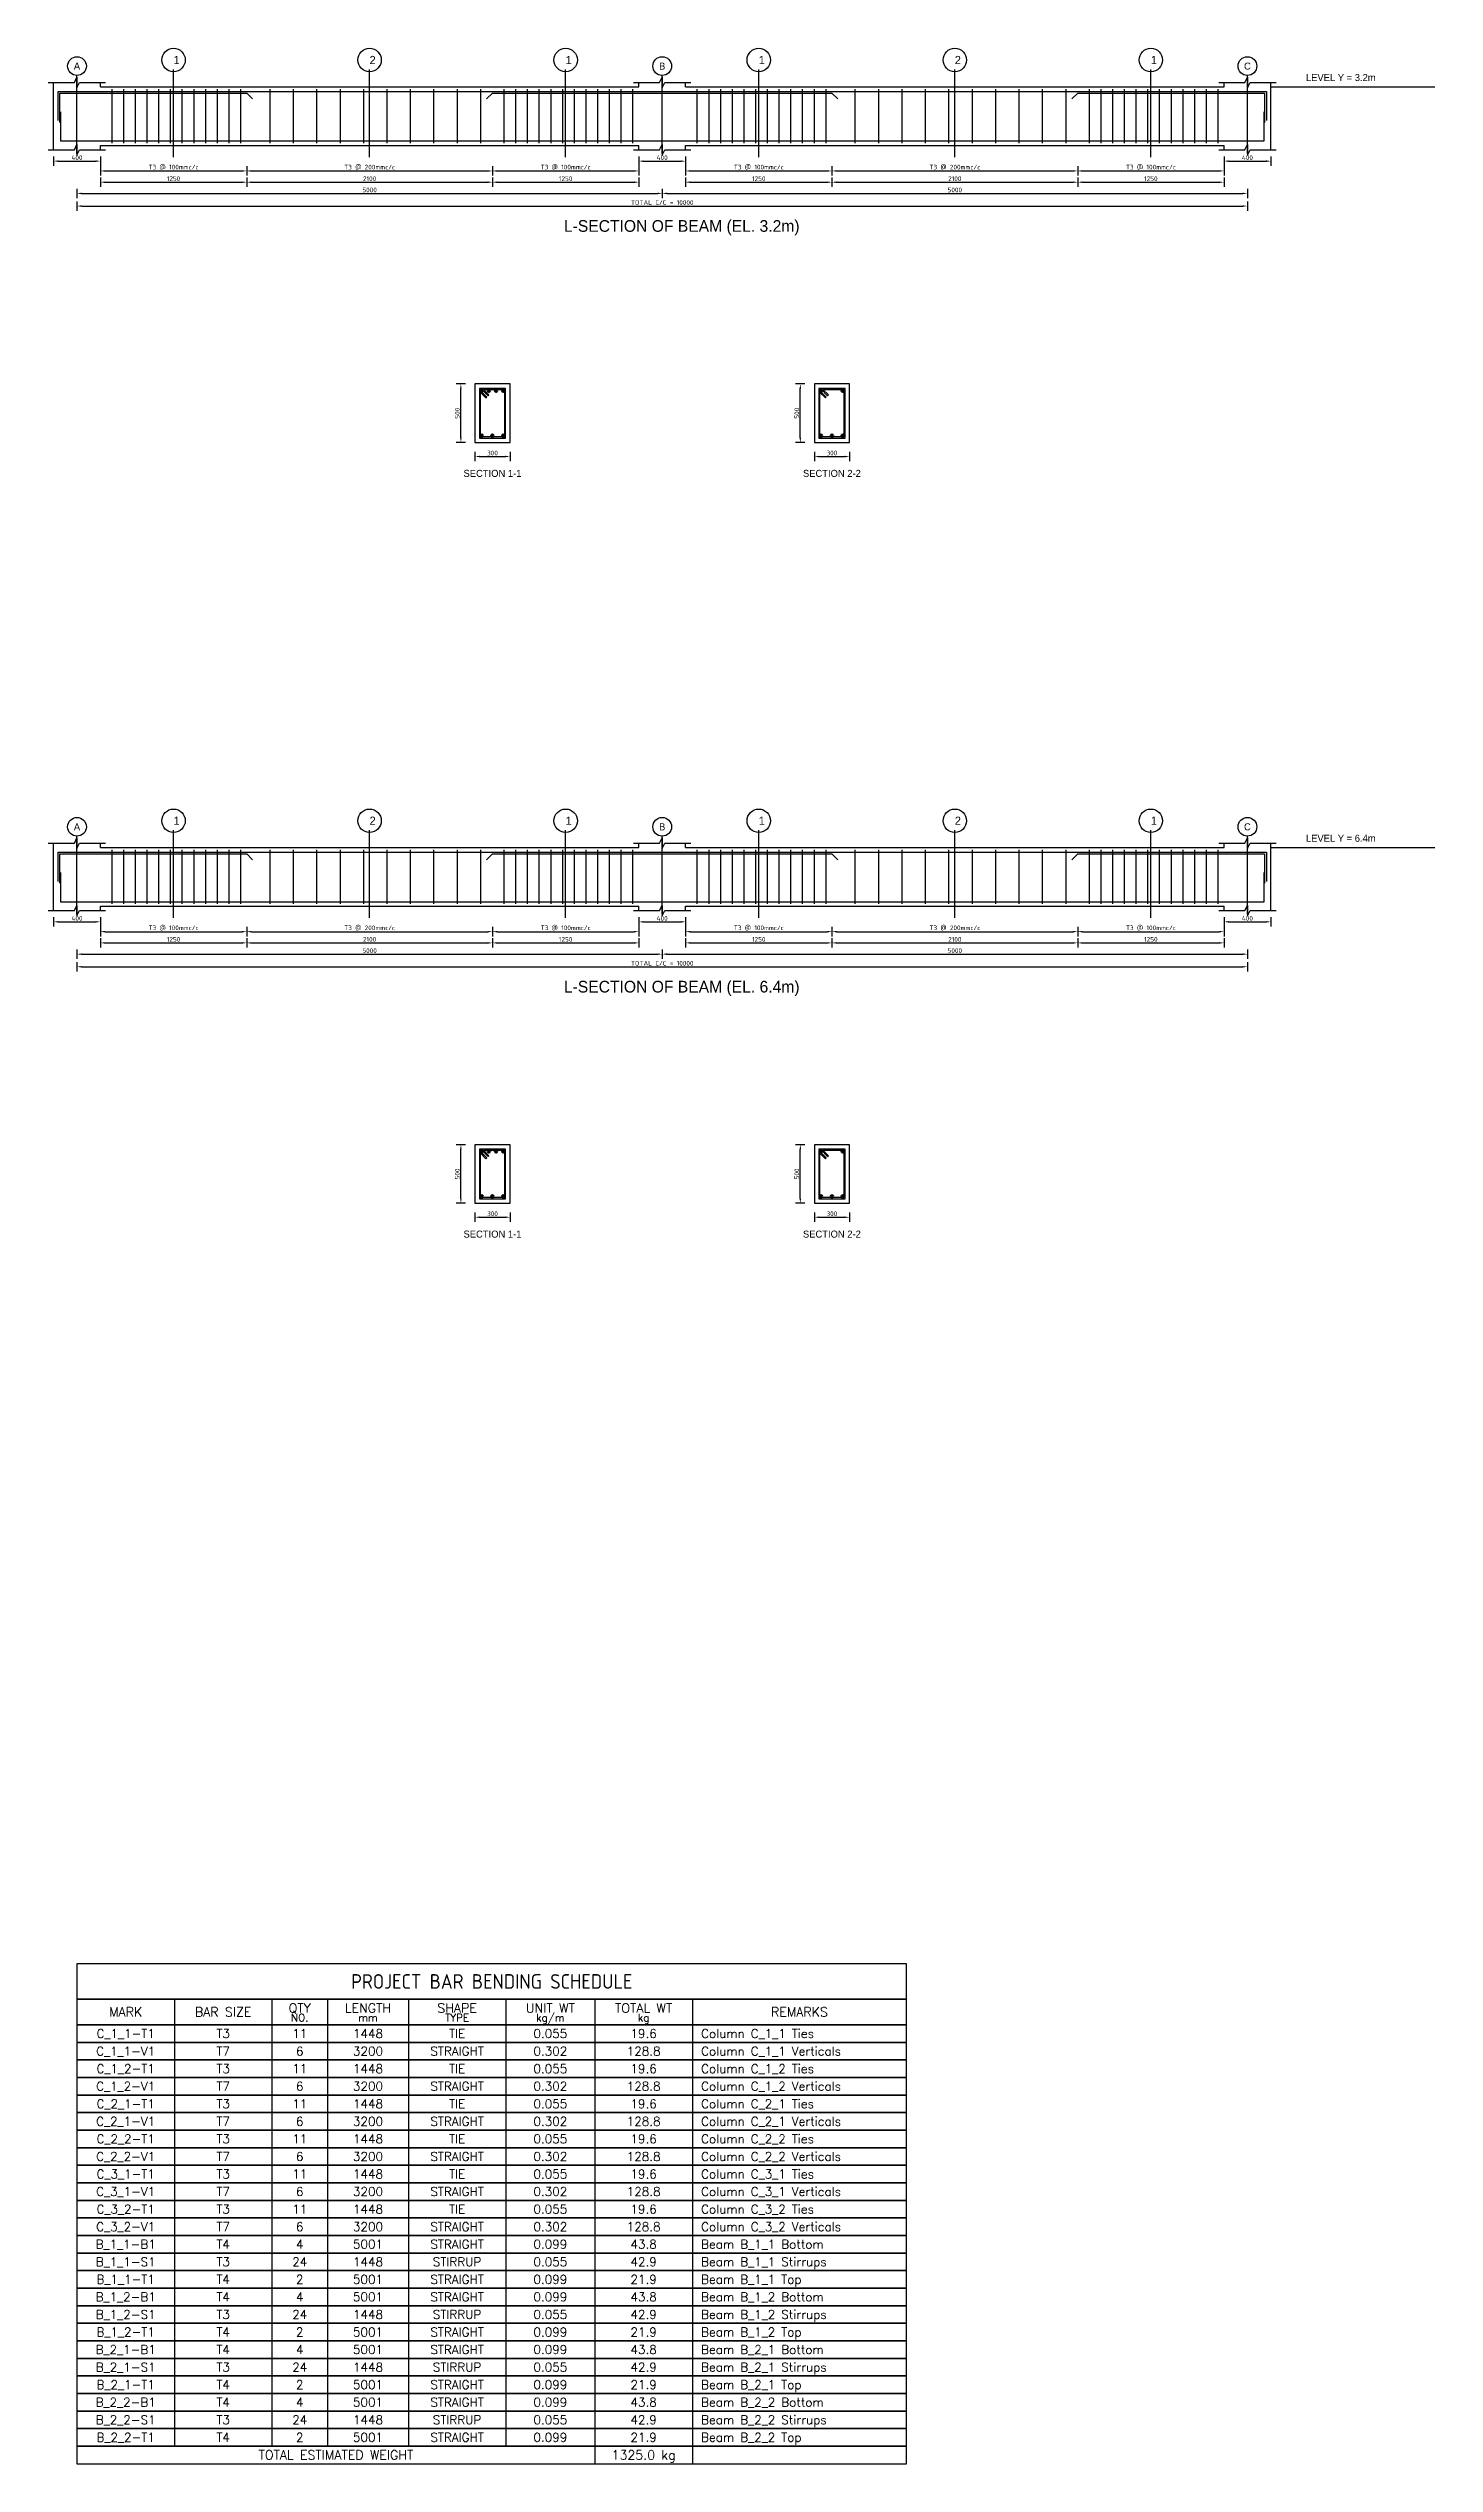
# Model space of a CAD drawing. Header units: metres. Extents: x -2840 to 24431, y -53356 to 1700.
# Drawn here: x -245 to 11600, y -53356 to -32717 of the extents above; entities that cross this region are included whole.
import ezdxf
from ezdxf.enums import TextEntityAlignment as Align

# ---------------------------------------------------------------- set-up
doc = ezdxf.new("R2010")
doc.units = ezdxf.units.M
for name, color, linetype in [('BEAM', 7, 'Continuous'), ('BREAK_LINE', 7, 'Continuous'), ('CEN', 132, 'Continuous'), ('COLUMN', 7, 'Continuous'), ('DIM_LINEAR', 3, 'Continuous'), ('REBAR', 2, 'Continuous'), ('SCHEDULE', 7, 'Continuous'), ('STIRRUP', 135, 'Continuous'), ('TEXT', 151, 'Continuous')]:
    doc.layers.add(name, color=color, linetype=linetype)
doc.layers.add('Rebar_hatch', color=2, linetype='Continuous', lineweight=50)
doc.styles.add('Dimension', font='isocp')
doc.styles.add('Schedule', font='romans')
doc.styles.add('Title', font='isocp')
doc.dimstyles.new('Linear', dxfattribs={"dimtxt": 40, "dimasz": 40, "dimexe": 40, "dimexo": 40, "dimgap": 10, "dimtad": 1, "dimdsep": 46, "dimtxsty": 'Dimension', "dimcen": 2.5, "dimclrd": 132, "dimclre": 132, "dimclrt": 151, "dimazin": 3, "dimtfac": 1, "dimtmove": 0, "dimatfit": 3, "dimfxl": 40, "dimfxlon": 1})

msp = doc.modelspace()

# ---------------------------------------------------------------- texts
at = {"layer": 'DIM_LINEAR'}
for s, p in [('1', (825, -32852)), ('2', (2500, -32852)), ('1', (4175, -32852)), ('1', (5825, -32852)), ('2', (7500, -32852)), ('1', (9175, -32852)), ('1', (825, -39352)), ('2', (2500, -39352)), ('1', (4175, -39352)), ('1', (5825, -39352)), ('2', (7500, -39352)), ('1', (9175, -39352))]:
    msp.add_text(s, height=70, dxfattribs=at).set_placement(p)
at = {"layer": 'SCHEDULE'}
for s, height, style, p in [('PROJECT BAR BENDING SCHEDULE', 125, 'Title', (3543.75, -49235)), ('MARK', 78.75, 'Schedule', (416.25, -49495.25)), ('BAR SIZE', 78.75, 'Schedule', (1248.75, -49495.25)), ('QTY', 78.75, 'Schedule', (1903.125, -49462.175)), ('NO.', 64.575, 'Schedule', (1903.125, -49543.76)), ('LENGTH', 78.75, 'Schedule', (2486.25, -49462.175)), ('SHAPE', 78.75, 'Schedule', (3247.5, -49462.175)), ('TYPE', 64.575, 'Schedule', (3247.5, -49543.76)), ('UNIT WT', 78.75, 'Schedule', (4044.375, -49462.175)), ('kg/m', 64.575, 'Schedule', (4044.375, -49543.76)), ('TOTAL WT', 78.75, 'Schedule', (4841.25, -49462.175)), ('kg', 64.575, 'Schedule', (4841.25, -49543.76)), ('REMARKS', 78.75, 'Schedule', (6172.5, -49495.25)), ('C_1_1-T1', 75, 'Schedule', (416.25, -49680.5)), ('T3', 75, 'Schedule', (1248.75, -49680.5)), ('11', 75, 'Schedule', (1903.125, -49680.5)), ('1448', 75, 'Schedule', (2486.25, -49680.5)), ('mm', 64.575, 'Schedule', (2486.25, -49543.76)), ('TIE', 75, 'Schedule', (3247.5, -49680.5)), ('0.055', 75, 'Schedule', (4044.375, -49680.5)), ('19.6', 75, 'Schedule', (4841.25, -49680.5)), ('C_1_1-V1', 75, 'Schedule', (416.25, -49830.5)), ('C_1_2-T1', 75, 'Schedule', (416.25, -49980.5)), ('T7', 75, 'Schedule', (1248.75, -49830.5)), ('T3', 75, 'Schedule', (1248.75, -49980.5)), ('11', 75, 'Schedule', (1903.125, -49980.5)), ('6', 75, 'Schedule', (1903.125, -49830.5)), ('3200', 75, 'Schedule', (2486.25, -49830.5)), ('1448', 75, 'Schedule', (2486.25, -49980.5)), ('STRAIGHT', 75, 'Schedule', (3247.5, -49830.5)), ('TIE', 75, 'Schedule', (3247.5, -49980.5)), ('0.302', 75, 'Schedule', (4044.375, -49830.5)), ('0.055', 75, 'Schedule', (4044.375, -49980.5)), ('128.8', 75, 'Schedule', (4841.25, -49830.5)), ('19.6', 75, 'Schedule', (4841.25, -49980.5)), ('C_1_2-V1', 75, 'Schedule', (416.25, -50130.5)), ('T7', 75, 'Schedule', (1248.75, -50130.5)), ('6', 75, 'Schedule', (1903.125, -50130.5)), ('3200', 75, 'Schedule', (2486.25, -50130.5)), ('STRAIGHT', 75, 'Schedule', (3247.5, -50130.5)), ('0.302', 75, 'Schedule', (4044.375, -50130.5)), ('128.8', 75, 'Schedule', (4841.25, -50130.5)), ('C_2_1-T1', 75, 'Schedule', (416.25, -50280.5)), ('T3', 75, 'Schedule', (1248.75, -50280.5)), ('11', 75, 'Schedule', (1903.125, -50280.5)), ('1448', 75, 'Schedule', (2486.25, -50280.5)), ('TIE', 75, 'Schedule', (3247.5, -50280.5)), ('0.055', 75, 'Schedule', (4044.375, -50280.5)), ('19.6', 75, 'Schedule', (4841.25, -50280.5)), ('C_2_1-V1', 75, 'Schedule', (416.25, -50430.5)), ('C_2_2-T1', 75, 'Schedule', (416.25, -50580.5)), ('T7', 75, 'Schedule', (1248.75, -50430.5)), ('T3', 75, 'Schedule', (1248.75, -50580.5)), ('11', 75, 'Schedule', (1903.125, -50580.5)), ('6', 75, 'Schedule', (1903.125, -50430.5)), ('3200', 75, 'Schedule', (2486.25, -50430.5)), ('1448', 75, 'Schedule', (2486.25, -50580.5)), ('STRAIGHT', 75, 'Schedule', (3247.5, -50430.5)), ('TIE', 75, 'Schedule', (3247.5, -50580.5)), ('0.302', 75, 'Schedule', (4044.375, -50430.5)), ('0.055', 75, 'Schedule', (4044.375, -50580.5)), ('128.8', 75, 'Schedule', (4841.25, -50430.5)), ('19.6', 75, 'Schedule', (4841.25, -50580.5)), ('C_2_2-V1', 75, 'Schedule', (416.25, -50730.5)), ('T7', 75, 'Schedule', (1248.75, -50730.5)), ('6', 75, 'Schedule', (1903.125, -50730.5)), ('3200', 75, 'Schedule', (2486.25, -50730.5)), ('STRAIGHT', 75, 'Schedule', (3247.5, -50730.5)), ('0.302', 75, 'Schedule', (4044.375, -50730.5)), ('128.8', 75, 'Schedule', (4841.25, -50730.5)), ('C_3_1-T1', 75, 'Schedule', (416.25, -50880.5)), ('T3', 75, 'Schedule', (1248.75, -50880.5)), ('11', 75, 'Schedule', (1903.125, -50880.5)), ('1448', 75, 'Schedule', (2486.25, -50880.5)), ('TIE', 75, 'Schedule', (3247.5, -50880.5)), ('0.055', 75, 'Schedule', (4044.375, -50880.5)), ('19.6', 75, 'Schedule', (4841.25, -50880.5)), ('C_3_1-V1', 75, 'Schedule', (416.25, -51030.5)), ('C_3_2-T1', 75, 'Schedule', (416.25, -51180.5)), ('T7', 75, 'Schedule', (1248.75, -51030.5)), ('T3', 75, 'Schedule', (1248.75, -51180.5)), ('11', 75, 'Schedule', (1903.125, -51180.5)), ('6', 75, 'Schedule', (1903.125, -51030.5)), ('3200', 75, 'Schedule', (2486.25, -51030.5)), ('1448', 75, 'Schedule', (2486.25, -51180.5)), ('STRAIGHT', 75, 'Schedule', (3247.5, -51030.5)), ('TIE', 75, 'Schedule', (3247.5, -51180.5)), ('0.302', 75, 'Schedule', (4044.375, -51030.5)), ('0.055', 75, 'Schedule', (4044.375, -51180.5)), ('128.8', 75, 'Schedule', (4841.25, -51030.5)), ('19.6', 75, 'Schedule', (4841.25, -51180.5)), ('C_3_2-V1', 75, 'Schedule', (416.25, -51330.5)), ('T7', 75, 'Schedule', (1248.75, -51330.5)), ('6', 75, 'Schedule', (1903.125, -51330.5)), ('3200', 75, 'Schedule', (2486.25, -51330.5)), ('STRAIGHT', 75, 'Schedule', (3247.5, -51330.5)), ('0.302', 75, 'Schedule', (4044.375, -51330.5)), ('128.8', 75, 'Schedule', (4841.25, -51330.5)), ('B_1_1-B1', 75, 'Schedule', (416.25, -51480.5)), ('B_1_1-S1', 75, 'Schedule', (416.25, -51630.5)), ('T4', 75, 'Schedule', (1248.75, -51480.5)), ('T3', 75, 'Schedule', (1248.75, -51630.5)), ('24', 75, 'Schedule', (1903.125, -51630.5)), ('4', 75, 'Schedule', (1903.125, -51480.5)), ('5001', 75, 'Schedule', (2486.25, -51480.5)), ('1448', 75, 'Schedule', (2486.25, -51630.5)), ('STRAIGHT', 75, 'Schedule', (3247.5, -51480.5)), ('STIRRUP', 75, 'Schedule', (3247.5, -51630.5)), ('0.099', 75, 'Schedule', (4044.375, -51480.5)), ('0.055', 75, 'Schedule', (4044.375, -51630.5)), ('43.8', 75, 'Schedule', (4841.25, -51480.5)), ('42.9', 75, 'Schedule', (4841.25, -51630.5)), ('B_1_1-T1', 75, 'Schedule', (416.25, -51780.5)), ('T4', 75, 'Schedule', (1248.75, -51780.5)), ('2', 75, 'Schedule', (1903.125, -51780.5)), ('5001', 75, 'Schedule', (2486.25, -51780.5)), ('STRAIGHT', 75, 'Schedule', (3247.5, -51780.5)), ('0.099', 75, 'Schedule', (4044.375, -51780.5)), ('21.9', 75, 'Schedule', (4841.25, -51780.5)), ('B_1_2-B1', 75, 'Schedule', (416.25, -51930.5)), ('T4', 75, 'Schedule', (1248.75, -51930.5)), ('4', 75, 'Schedule', (1903.125, -51930.5)), ('5001', 75, 'Schedule', (2486.25, -51930.5)), ('STRAIGHT', 75, 'Schedule', (3247.5, -51930.5)), ('0.099', 75, 'Schedule', (4044.375, -51930.5)), ('43.8', 75, 'Schedule', (4841.25, -51930.5)), ('B_1_2-S1', 75, 'Schedule', (416.25, -52080.5)), ('B_1_2-T1', 75, 'Schedule', (416.25, -52230.5)), ('T3', 75, 'Schedule', (1248.75, -52080.5)), ('T4', 75, 'Schedule', (1248.75, -52230.5)), ('24', 75, 'Schedule', (1903.125, -52080.5)), ('2', 75, 'Schedule', (1903.125, -52230.5)), ('5001', 75, 'Schedule', (2486.25, -52230.5)), ('1448', 75, 'Schedule', (2486.25, -52080.5)), ('STRAIGHT', 75, 'Schedule', (3247.5, -52230.5)), ('STIRRUP', 75, 'Schedule', (3247.5, -52080.5)), ('0.055', 75, 'Schedule', (4044.375, -52080.5)), ('0.099', 75, 'Schedule', (4044.375, -52230.5)), ('42.9', 75, 'Schedule', (4841.25, -52080.5)), ('21.9', 75, 'Schedule', (4841.25, -52230.5)), ('B_2_1-B1', 75, 'Schedule', (416.25, -52380.5)), ('T4', 75, 'Schedule', (1248.75, -52380.5)), ('4', 75, 'Schedule', (1903.125, -52380.5)), ('5001', 75, 'Schedule', (2486.25, -52380.5)), ('STRAIGHT', 75, 'Schedule', (3247.5, -52380.5)), ('0.099', 75, 'Schedule', (4044.375, -52380.5)), ('43.8', 75, 'Schedule', (4841.25, -52380.5)), ('B_2_1-S1', 75, 'Schedule', (416.25, -52530.5)), ('T3', 75, 'Schedule', (1248.75, -52530.5)), ('24', 75, 'Schedule', (1903.125, -52530.5)), ('1448', 75, 'Schedule', (2486.25, -52530.5)), ('STIRRUP', 75, 'Schedule', (3247.5, -52530.5)), ('0.055', 75, 'Schedule', (4044.375, -52530.5)), ('42.9', 75, 'Schedule', (4841.25, -52530.5)), ('B_2_2-B1', 75, 'Schedule', (416.25, -52830.5)), ('B_2_1-T1', 75, 'Schedule', (416.25, -52680.5)), ('T4', 75, 'Schedule', (1248.75, -52680.5)), ('T4', 75, 'Schedule', (1248.75, -52830.5)), ('2', 75, 'Schedule', (1903.125, -52680.5)), ('4', 75, 'Schedule', (1903.125, -52830.5)), ('5001', 75, 'Schedule', (2486.25, -52680.5)), ('5001', 75, 'Schedule', (2486.25, -52830.5)), ('STRAIGHT', 75, 'Schedule', (3247.5, -52680.5)), ('STRAIGHT', 75, 'Schedule', (3247.5, -52830.5)), ('0.099', 75, 'Schedule', (4044.375, -52680.5)), ('0.099', 75, 'Schedule', (4044.375, -52830.5)), ('21.9', 75, 'Schedule', (4841.25, -52680.5)), ('43.8', 75, 'Schedule', (4841.25, -52830.5)), ('B_2_2-S1', 75, 'Schedule', (416.25, -52980.5)), ('T3', 75, 'Schedule', (1248.75, -52980.5)), ('24', 75, 'Schedule', (1903.125, -52980.5)), ('1448', 75, 'Schedule', (2486.25, -52980.5)), ('STIRRUP', 75, 'Schedule', (3247.5, -52980.5)), ('0.055', 75, 'Schedule', (4044.375, -52980.5)), ('42.9', 75, 'Schedule', (4841.25, -52980.5)), ('B_2_2-T1', 75, 'Schedule', (416.25, -53130.5)), ('T4', 75, 'Schedule', (1248.75, -53130.5)), ('TOTAL ESTIMATED WEIGHT', 78.75, 'Schedule', (2212.5, -53280.5)), ('2', 75, 'Schedule', (1903.125, -53130.5)), ('5001', 75, 'Schedule', (2486.25, -53130.5)), ('STRAIGHT', 75, 'Schedule', (3247.5, -53130.5)), ('0.099', 75, 'Schedule', (4044.375, -53130.5)), ('1325.0 kg', 78.75, 'Schedule', (4841.25, -53280.5)), ('21.9', 75, 'Schedule', (4841.25, -53130.5))]:
    msp.add_text(s, height=height, dxfattribs=dict(at, style=style)).set_placement(p, align=Align.MIDDLE_CENTER)
at = {"layer": 'SCHEDULE', "style": 'Schedule'}
for s, p in [('Column C_1_1 Ties', (5332.5, -49680.5)), ('Column C_1_1 Verticals', (5332.5, -49830.5)), ('Column C_1_2 Ties', (5332.5, -49980.5)), ('Column C_1_2 Verticals', (5332.5, -50130.5)), ('Column C_2_1 Ties', (5332.5, -50280.5)), ('Column C_2_1 Verticals', (5332.5, -50430.5)), ('Column C_2_2 Ties', (5332.5, -50580.5)), ('Column C_2_2 Verticals', (5332.5, -50730.5)), ('Column C_3_1 Ties', (5332.5, -50880.5)), ('Column C_3_1 Verticals', (5332.5, -51030.5)), ('Column C_3_2 Ties', (5332.5, -51180.5)), ('Column C_3_2 Verticals', (5332.5, -51330.5)), ('Beam B_1_1 Bottom', (5332.5, -51480.5)), ('Beam B_1_1 Stirrups', (5332.5, -51630.5)), ('Beam B_1_1 Top', (5332.5, -51780.5)), ('Beam B_1_2 Bottom', (5332.5, -51930.5)), ('Beam B_1_2 Stirrups', (5332.5, -52080.5)), ('Beam B_1_2 Top', (5332.5, -52230.5)), ('Beam B_2_1 Bottom', (5332.5, -52380.5)), ('Beam B_2_1 Stirrups', (5332.5, -52530.5)), ('Beam B_2_1 Top', (5332.5, -52680.5)), ('Beam B_2_2 Bottom', (5332.5, -52830.5)), ('Beam B_2_2 Stirrups', (5332.5, -52980.5)), ('Beam B_2_2 Top', (5332.5, -53130.5))]:
    msp.add_text(s, height=75, dxfattribs=at).set_placement(p, align=Align.MIDDLE_LEFT)
at = {"layer": 'TEXT'}
for s, p in [('A', (0, -32869)), ('B', (5000, -32869)), ('C', (10000, -32869)), ('SECTION 1-1', (3550, -36349)), ('SECTION 2-2', (6450, -36349)), ('A', (0, -39369)), ('B', (5000, -39369)), ('C', (10000, -39369)), ('SECTION 1-1', (3550, -42849)), ('SECTION 2-2', (6450, -42849))]:
    msp.add_text(s, height=60, dxfattribs=at).set_placement(p, align=Align.MIDDLE_CENTER)
for s, p in [('LEVEL Y = 3.2m', (10500, -32997)), ('LEVEL Y = 6.4m', (10500, -39497))]:
    msp.add_text(s, height=60, dxfattribs=at).set_placement(p)
at = {"layer": 'TEXT', "char_height": 100, "width": 25000, "attachment_point": 1}
for s, insert in [('L-SECTION OF BEAM (EL. 3.2m)', (4160, -34185)), ('L-SECTION OF BEAM (EL. 6.4m)', (4160, -40685))]:
    msp.add_mtext(s, dxfattribs=dict(at, insert=insert))

# ---------------------------------------------------------------- dimensions: what is measured, and where the dimension line sits
at = {"layer": 'DIM_LINEAR'}
for base, p1, p2, text in [((-200, -33681), (-200, -33585), (200, -33585), '400'), ((0, -33957), (0, -33585), (5000, -33585), '5000'), ((0, -34065), (0, -33585), (10000, -33585), 'TOTAL C/C = 10000'), ((200, -33765), (200, -33585), (1450, -33585), 'T3 @ 100mmc/c'), ((200, -33861), (200, -33585), (1450, -33585), '1250'), ((1450, -33765), (1450, -33585), (3550, -33585), 'T3 @ 200mmc/c'), ((1450, -33861), (1450, -33585), (3550, -33585), '2100'), ((3550, -33765), (3550, -33585), (4800, -33585), 'T3 @ 100mmc/c'), ((3550, -33861), (3550, -33585), (4800, -33585), '1250'), ((4800, -33681), (4800, -33585), (5200, -33585), '400'), ((5000, -33957), (5000, -33585), (10000, -33585), '5000'), ((5200, -33765), (5200, -33585), (6450, -33585), 'T3 @ 100mmc/c'), ((5200, -33861), (5200, -33585), (6450, -33585), '1250'), ((6450, -33765), (6450, -33585), (8550, -33585), 'T3 @ 200mmc/c'), ((6450, -33861), (6450, -33585), (8550, -33585), '2100'), ((8550, -33765), (8550, -33585), (9800, -33585), 'T3 @ 100mmc/c'), ((8550, -33861), (8550, -33585), (9800, -33585), '1250'), ((9800, -33681), (9800, -33585), (10200, -33585), '400'), ((3400, -36205), (3400, -36085), (3700, -36085), '300'), ((6300, -36205), (6300, -36085), (6600, -36085), '300'), ((-200, -40181), (-200, -40085), (200, -40085), '400'), ((0, -40457), (0, -40085), (5000, -40085), '5000'), ((0, -40565), (0, -40085), (10000, -40085), 'TOTAL C/C = 10000'), ((200, -40265), (200, -40085), (1450, -40085), 'T3 @ 100mmc/c'), ((200, -40361), (200, -40085), (1450, -40085), '1250'), ((1450, -40265), (1450, -40085), (3550, -40085), 'T3 @ 200mmc/c'), ((1450, -40361), (1450, -40085), (3550, -40085), '2100'), ((3550, -40265), (3550, -40085), (4800, -40085), 'T3 @ 100mmc/c'), ((3550, -40361), (3550, -40085), (4800, -40085), '1250'), ((4800, -40181), (4800, -40085), (5200, -40085), '400'), ((5000, -40457), (5000, -40085), (10000, -40085), '5000'), ((5200, -40265), (5200, -40085), (6450, -40085), 'T3 @ 100mmc/c'), ((5200, -40361), (5200, -40085), (6450, -40085), '1250'), ((6450, -40265), (6450, -40085), (8550, -40085), 'T3 @ 200mmc/c'), ((6450, -40361), (6450, -40085), (8550, -40085), '2100'), ((8550, -40265), (8550, -40085), (9800, -40085), 'T3 @ 100mmc/c'), ((8550, -40361), (8550, -40085), (9800, -40085), '1250'), ((9800, -40181), (9800, -40085), (10200, -40085), '400'), ((3400, -42705), (3400, -42585), (3700, -42585), '300'), ((6300, -42705), (6300, -42585), (6600, -42585), '300')]:
    msp.add_linear_dim(base=base, p1=p1, p2=p2, text=text, dimstyle='Linear', dxfattribs=at).render()
for base, p1, p2 in [((3280, -36085), (3400, -36085), (3400, -35585)), ((6180, -36085), (6300, -36085), (6300, -35585)), ((3280, -42585), (3400, -42585), (3400, -42085)), ((6180, -42585), (6300, -42585), (6300, -42085))]:
    msp.add_linear_dim(base=base, p1=p1, p2=p2, angle=90, text='500', dimstyle='Linear', dxfattribs=at).render()

# ---------------------------------------------------------------- linework, layer by layer
at = {"layer": 'BEAM'}
for p, q in [((200, -33047), (4800, -33047)), ((5200, -33047), (9800, -33047)), ((200, -33547), (4800, -33547)), ((5200, -33547), (9800, -33547)), ((200, -39547), (4800, -39547)), ((5200, -39547), (9800, -39547)), ((200, -40047), (4800, -40047)), ((5200, -40047), (9800, -40047))]:
    msp.add_line(p, q, dxfattribs=at)
for points in [[(3400, -36085), (3700, -36085), (3700, -35585), (3400, -35585), (3400, -36085)], [(6300, -36085), (6600, -36085), (6600, -35585), (6300, -35585), (6300, -36085)], [(3400, -42585), (3700, -42585), (3700, -42085), (3400, -42085), (3400, -42585)], [(6300, -42585), (6600, -42585), (6600, -42085), (6300, -42085), (6300, -42585)]]:
    msp.add_lwpolyline(points, close=True, dxfattribs=at)
at = {"layer": 'BREAK_LINE'}
for points in [[(-245, -33009), (-22.5, -33009), (0, -32964), (0, -33054), (22.5, -33009), (245, -33009)], [(4755, -33009), (4977.5, -33009), (5000, -32964), (5000, -33054), (5022.5, -33009), (5245, -33009)], [(9755, -33009), (9977.5, -33009), (10000, -32964), (10000, -33054), (10022.5, -33009), (10245, -33009)], [(-245, -33585), (-22.5, -33585), (0, -33540), (0, -33630), (22.5, -33585), (245, -33585)], [(4755, -33585), (4977.5, -33585), (5000, -33540), (5000, -33630), (5022.5, -33585), (5245, -33585)], [(9755, -33585), (9977.5, -33585), (10000, -33540), (10000, -33630), (10022.5, -33585), (10245, -33585)], [(-245, -39509), (-22.5, -39509), (0, -39464), (0, -39554), (22.5, -39509), (245, -39509)], [(4755, -39509), (4977.5, -39509), (5000, -39464), (5000, -39554), (5022.5, -39509), (5245, -39509)], [(9755, -39509), (9977.5, -39509), (10000, -39464), (10000, -39554), (10022.5, -39509), (10245, -39509)], [(-245, -40085), (-22.5, -40085), (0, -40040), (0, -40130), (22.5, -40085), (245, -40085)], [(4755, -40085), (4977.5, -40085), (5000, -40040), (5000, -40130), (5022.5, -40085), (5245, -40085)], [(9755, -40085), (9977.5, -40085), (10000, -40040), (10000, -40130), (10022.5, -40085), (10245, -40085)]]:
    msp.add_lwpolyline(points, dxfattribs=at)
at = {"layer": 'CEN'}
for p, q in [((0, -33615), (0, -32949)), ((5000, -33615), (5000, -32949)), ((10000, -33615), (10000, -32949)), ((0, -40115), (0, -39449)), ((5000, -40115), (5000, -39449)), ((10000, -40115), (10000, -39449))]:
    msp.add_line(p, q, dxfattribs=at)
at = {"layer": 'COLUMN'}
for p, q in [((-200, -33585), (-200, -33009)), ((200, -33047), (200, -33009)), ((4800, -33047), (4800, -33009)), ((5200, -33047), (5200, -33009)), ((9800, -33047), (9800, -33009)), ((10200, -33585), (10200, -33009)), ((200, -33585), (200, -33547)), ((4800, -33585), (4800, -33547)), ((5200, -33585), (5200, -33547)), ((9800, -33585), (9800, -33547)), ((-200, -40085), (-200, -39509)), ((200, -39547), (200, -39509)), ((4800, -39547), (4800, -39509)), ((5200, -39547), (5200, -39509)), ((9800, -39547), (9800, -39509)), ((10200, -40085), (10200, -39509)), ((200, -40085), (200, -40047)), ((4800, -40085), (4800, -40047)), ((5200, -40085), (5200, -40047)), ((9800, -40085), (9800, -40047))]:
    msp.add_line(p, q, dxfattribs=at)
at = {"layer": 'DIM_LINEAR'}
for p, q in [((825, -33647), (825, -32897)), ((2500, -33647), (2500, -32897)), ((4175, -33647), (4175, -32897)), ((5825, -33647), (5825, -32897)), ((7500, -33647), (7500, -32897)), ((9175, -33647), (9175, -32897)), ((10200, -33047), (11600, -33047)), ((825, -40147), (825, -39397)), ((2500, -40147), (2500, -39397)), ((4175, -40147), (4175, -39397)), ((5825, -40147), (5825, -39397)), ((7500, -40147), (7500, -39397)), ((9175, -40147), (9175, -39397)), ((10200, -39547), (11600, -39547))]:
    msp.add_line(p, q, dxfattribs=at)
for centre, radius in [((0, -32869), 80), ((825, -32817), 100), ((2500, -32817), 100), ((4175, -32817), 100), ((5000, -32869), 80), ((5825, -32817), 100), ((7500, -32817), 100), ((9175, -32817), 100), ((10000, -32869), 80), ((0, -39369), 80), ((825, -39317), 100), ((2500, -39317), 100), ((4175, -39317), 100), ((5000, -39369), 80), ((5825, -39317), 100), ((7500, -39317), 100), ((9175, -39317), 100), ((10000, -39369), 80)]:
    msp.add_circle(centre, radius, dxfattribs=at)
at = {"layer": 'REBAR'}
for points in [[(-161.9, -33335.1), (-161.9, -33085.1), (10161.9, -33085.1), (10161.9, -33335.1)], [(-146.9, -33350.1), (-146.9, -33100.1), (1450, -33100.1), (1500, -33150.1)], [(3500, -33150.1), (3550, -33100.1), (6450, -33100.1), (6500, -33150.1)], [(8500, -33150.1), (8550, -33100.1), (10146.9, -33100.1), (10146.9, -33350.1)], [(-141.9, -33258.9), (-141.9, -33508.9), (10141.9, -33508.9), (10141.9, -33258.9)], [(-161.9, -39835.1), (-161.9, -39585.1), (10161.9, -39585.1), (10161.9, -39835.1)], [(-146.9, -39850.1), (-146.9, -39600.1), (1450, -39600.1), (1500, -39650.1)], [(3500, -39650.1), (3550, -39600.1), (6450, -39600.1), (6500, -39650.1)], [(8500, -39650.1), (8550, -39600.1), (10146.9, -39600.1), (10146.9, -39850.1)], [(-141.9, -39758.9), (-141.9, -40008.9), (10141.9, -40008.9), (10141.9, -39758.9)]]:
    msp.add_lwpolyline(points, dxfattribs=at)
at = {"layer": 'REBAR_HATCH'}
for centre in [(3458.1, -35643.1), (3519.367, -35643.1), (3580.633, -35643.1), (3641.9, -35643.1), (6358.1, -35643.1), (6541.9, -35643.1), (3458.1, -36026.9), (3550, -36026.9), (3641.9, -36026.9), (6358.1, -36026.9), (6450, -36026.9), (6541.9, -36026.9), (3458.1, -42143.1), (3519.367, -42143.1), (3580.633, -42143.1), (3641.9, -42143.1), (6358.1, -42143.1), (6541.9, -42143.1), (3458.1, -42526.9), (3550, -42526.9), (3641.9, -42526.9), (6358.1, -42526.9), (6450, -42526.9), (6541.9, -42526.9)]:
    msp.add_circle(centre, 10, dxfattribs=at)
at = {"layer": 'SCHEDULE'}
for p, q in [((832.5, -49385), (832.5, -49605.5)), ((1665, -49385), (1665, -49605.5)), ((2141.25, -49385), (2141.25, -49605.5)), ((2831.25, -49385), (2831.25, -49605.5)), ((3663.75, -49385), (3663.75, -49605.5)), ((4425, -49385), (4425, -49605.5)), ((5257.5, -49385), (5257.5, -49605.5)), ((832.5, -49605.5), (832.5, -49755.5)), ((1665, -49605.5), (1665, -49755.5)), ((2141.25, -49605.5), (2141.25, -49755.5)), ((2831.25, -49605.5), (2831.25, -49755.5)), ((3663.75, -49605.5), (3663.75, -49755.5)), ((4425, -49605.5), (4425, -49755.5)), ((5257.5, -49605.5), (5257.5, -49755.5)), ((832.5, -49755.5), (832.5, -49905.5)), ((832.5, -49905.5), (832.5, -50055.5)), ((1665, -49755.5), (1665, -49905.5)), ((1665, -49905.5), (1665, -50055.5)), ((2141.25, -49755.5), (2141.25, -49905.5)), ((2141.25, -49905.5), (2141.25, -50055.5)), ((2831.25, -49755.5), (2831.25, -49905.5)), ((2831.25, -49905.5), (2831.25, -50055.5)), ((3663.75, -49755.5), (3663.75, -49905.5)), ((3663.75, -49905.5), (3663.75, -50055.5)), ((4425, -49755.5), (4425, -49905.5)), ((4425, -49905.5), (4425, -50055.5)), ((5257.5, -49755.5), (5257.5, -49905.5)), ((5257.5, -49905.5), (5257.5, -50055.5)), ((832.5, -50055.5), (832.5, -50205.5)), ((1665, -50055.5), (1665, -50205.5)), ((2141.25, -50055.5), (2141.25, -50205.5)), ((2831.25, -50055.5), (2831.25, -50205.5)), ((3663.75, -50055.5), (3663.75, -50205.5)), ((4425, -50055.5), (4425, -50205.5)), ((5257.5, -50055.5), (5257.5, -50205.5)), ((832.5, -50205.5), (832.5, -50355.5)), ((832.5, -50355.5), (832.5, -50505.5)), ((1665, -50205.5), (1665, -50355.5)), ((1665, -50355.5), (1665, -50505.5)), ((2141.25, -50205.5), (2141.25, -50355.5)), ((2141.25, -50355.5), (2141.25, -50505.5)), ((2831.25, -50205.5), (2831.25, -50355.5)), ((2831.25, -50355.5), (2831.25, -50505.5)), ((3663.75, -50205.5), (3663.75, -50355.5)), ((3663.75, -50355.5), (3663.75, -50505.5)), ((4425, -50205.5), (4425, -50355.5)), ((4425, -50355.5), (4425, -50505.5)), ((5257.5, -50205.5), (5257.5, -50355.5)), ((5257.5, -50355.5), (5257.5, -50505.5)), ((832.5, -50505.5), (832.5, -50655.5)), ((1665, -50505.5), (1665, -50655.5)), ((2141.25, -50505.5), (2141.25, -50655.5)), ((2831.25, -50505.5), (2831.25, -50655.5)), ((3663.75, -50505.5), (3663.75, -50655.5)), ((4425, -50505.5), (4425, -50655.5)), ((5257.5, -50505.5), (5257.5, -50655.5)), ((832.5, -50655.5), (832.5, -50805.5)), ((1665, -50655.5), (1665, -50805.5)), ((2141.25, -50655.5), (2141.25, -50805.5)), ((2831.25, -50655.5), (2831.25, -50805.5)), ((3663.75, -50655.5), (3663.75, -50805.5)), ((4425, -50655.5), (4425, -50805.5)), ((5257.5, -50655.5), (5257.5, -50805.5)), ((832.5, -50805.5), (832.5, -50955.5)), ((832.5, -50955.5), (832.5, -51105.5)), ((1665, -50805.5), (1665, -50955.5)), ((1665, -50955.5), (1665, -51105.5)), ((2141.25, -50805.5), (2141.25, -50955.5)), ((2141.25, -50955.5), (2141.25, -51105.5)), ((2831.25, -50805.5), (2831.25, -50955.5)), ((2831.25, -50955.5), (2831.25, -51105.5)), ((3663.75, -50805.5), (3663.75, -50955.5)), ((3663.75, -50955.5), (3663.75, -51105.5)), ((4425, -50805.5), (4425, -50955.5)), ((4425, -50955.5), (4425, -51105.5)), ((5257.5, -50805.5), (5257.5, -50955.5)), ((5257.5, -50955.5), (5257.5, -51105.5)), ((832.5, -51105.5), (832.5, -51255.5)), ((1665, -51105.5), (1665, -51255.5)), ((2141.25, -51105.5), (2141.25, -51255.5)), ((2831.25, -51105.5), (2831.25, -51255.5)), ((3663.75, -51105.5), (3663.75, -51255.5)), ((4425, -51105.5), (4425, -51255.5)), ((5257.5, -51105.5), (5257.5, -51255.5)), ((832.5, -51255.5), (832.5, -51405.5)), ((1665, -51255.5), (1665, -51405.5)), ((2141.25, -51255.5), (2141.25, -51405.5)), ((2831.25, -51255.5), (2831.25, -51405.5)), ((3663.75, -51255.5), (3663.75, -51405.5)), ((4425, -51255.5), (4425, -51405.5)), ((5257.5, -51255.5), (5257.5, -51405.5)), ((832.5, -51405.5), (832.5, -51555.5)), ((832.5, -51555.5), (832.5, -51705.5)), ((1665, -51405.5), (1665, -51555.5)), ((1665, -51555.5), (1665, -51705.5)), ((2141.25, -51405.5), (2141.25, -51555.5)), ((2141.25, -51555.5), (2141.25, -51705.5)), ((2831.25, -51405.5), (2831.25, -51555.5)), ((2831.25, -51555.5), (2831.25, -51705.5)), ((3663.75, -51405.5), (3663.75, -51555.5)), ((3663.75, -51555.5), (3663.75, -51705.5)), ((4425, -51405.5), (4425, -51555.5)), ((4425, -51555.5), (4425, -51705.5)), ((5257.5, -51405.5), (5257.5, -51555.5)), ((5257.5, -51555.5), (5257.5, -51705.5)), ((832.5, -51705.5), (832.5, -51855.5)), ((1665, -51705.5), (1665, -51855.5)), ((2141.25, -51705.5), (2141.25, -51855.5)), ((2831.25, -51705.5), (2831.25, -51855.5)), ((3663.75, -51705.5), (3663.75, -51855.5)), ((4425, -51705.5), (4425, -51855.5)), ((5257.5, -51705.5), (5257.5, -51855.5)), ((832.5, -51855.5), (832.5, -52005.5)), ((832.5, -52005.5), (832.5, -52155.5)), ((1665, -51855.5), (1665, -52005.5)), ((1665, -52005.5), (1665, -52155.5)), ((2141.25, -51855.5), (2141.25, -52005.5)), ((2141.25, -52005.5), (2141.25, -52155.5)), ((2831.25, -51855.5), (2831.25, -52005.5)), ((2831.25, -52005.5), (2831.25, -52155.5)), ((3663.75, -51855.5), (3663.75, -52005.5)), ((3663.75, -52005.5), (3663.75, -52155.5)), ((4425, -51855.5), (4425, -52005.5)), ((4425, -52005.5), (4425, -52155.5)), ((5257.5, -51855.5), (5257.5, -52005.5)), ((5257.5, -52005.5), (5257.5, -52155.5)), ((832.5, -52155.5), (832.5, -52305.5)), ((1665, -52155.5), (1665, -52305.5)), ((2141.25, -52155.5), (2141.25, -52305.5)), ((2831.25, -52155.5), (2831.25, -52305.5)), ((3663.75, -52155.5), (3663.75, -52305.5)), ((4425, -52155.5), (4425, -52305.5)), ((5257.5, -52155.5), (5257.5, -52305.5)), ((832.5, -52305.5), (832.5, -52455.5)), ((1665, -52305.5), (1665, -52455.5)), ((2141.25, -52305.5), (2141.25, -52455.5)), ((2831.25, -52305.5), (2831.25, -52455.5)), ((3663.75, -52305.5), (3663.75, -52455.5)), ((4425, -52305.5), (4425, -52455.5)), ((5257.5, -52305.5), (5257.5, -52455.5)), ((832.5, -52455.5), (832.5, -52605.5)), ((832.5, -52605.5), (832.5, -52755.5)), ((1665, -52455.5), (1665, -52605.5)), ((1665, -52605.5), (1665, -52755.5)), ((2141.25, -52455.5), (2141.25, -52605.5)), ((2141.25, -52605.5), (2141.25, -52755.5)), ((2831.25, -52455.5), (2831.25, -52605.5)), ((2831.25, -52605.5), (2831.25, -52755.5)), ((3663.75, -52455.5), (3663.75, -52605.5)), ((3663.75, -52605.5), (3663.75, -52755.5)), ((4425, -52455.5), (4425, -52605.5)), ((4425, -52605.5), (4425, -52755.5)), ((5257.5, -52455.5), (5257.5, -52605.5)), ((5257.5, -52605.5), (5257.5, -52755.5)), ((832.5, -52755.5), (832.5, -52905.5)), ((1665, -52755.5), (1665, -52905.5)), ((2141.25, -52755.5), (2141.25, -52905.5)), ((2831.25, -52755.5), (2831.25, -52905.5)), ((3663.75, -52755.5), (3663.75, -52905.5)), ((4425, -52755.5), (4425, -52905.5)), ((5257.5, -52755.5), (5257.5, -52905.5)), ((832.5, -52905.5), (832.5, -53055.5)), ((1665, -52905.5), (1665, -53055.5)), ((2141.25, -52905.5), (2141.25, -53055.5)), ((2831.25, -52905.5), (2831.25, -53055.5)), ((3663.75, -52905.5), (3663.75, -53055.5)), ((4425, -52905.5), (4425, -53055.5)), ((5257.5, -52905.5), (5257.5, -53055.5)), ((832.5, -53055.5), (832.5, -53205.5)), ((1665, -53055.5), (1665, -53205.5)), ((2141.25, -53055.5), (2141.25, -53205.5)), ((2831.25, -53055.5), (2831.25, -53205.5)), ((3663.75, -53055.5), (3663.75, -53205.5)), ((4425, -53055.5), (4425, -53205.5)), ((4425, -53205.5), (4425, -53355.5)), ((5257.5, -53055.5), (5257.5, -53205.5)), ((5257.5, -53205.5), (5257.5, -53355.5))]:
    msp.add_line(p, q, dxfattribs=at)
for points in [[(0, -49385), (7087.5, -49385), (7087.5, -49085), (0, -49085), (0, -49385)], [(0, -49605.5), (7087.5, -49605.5), (7087.5, -49385), (0, -49385), (0, -49605.5)], [(0, -49755.5), (7087.5, -49755.5), (7087.5, -49605.5), (0, -49605.5), (0, -49755.5)], [(0, -49905.5), (7087.5, -49905.5), (7087.5, -49755.5), (0, -49755.5), (0, -49905.5)], [(0, -50055.5), (7087.5, -50055.5), (7087.5, -49905.5), (0, -49905.5), (0, -50055.5)], [(0, -50205.5), (7087.5, -50205.5), (7087.5, -50055.5), (0, -50055.5), (0, -50205.5)], [(0, -50355.5), (7087.5, -50355.5), (7087.5, -50205.5), (0, -50205.5), (0, -50355.5)], [(0, -50505.5), (7087.5, -50505.5), (7087.5, -50355.5), (0, -50355.5), (0, -50505.5)], [(0, -50655.5), (7087.5, -50655.5), (7087.5, -50505.5), (0, -50505.5), (0, -50655.5)], [(0, -50805.5), (7087.5, -50805.5), (7087.5, -50655.5), (0, -50655.5), (0, -50805.5)], [(0, -50955.5), (7087.5, -50955.5), (7087.5, -50805.5), (0, -50805.5), (0, -50955.5)], [(0, -51105.5), (7087.5, -51105.5), (7087.5, -50955.5), (0, -50955.5), (0, -51105.5)], [(0, -51255.5), (7087.5, -51255.5), (7087.5, -51105.5), (0, -51105.5), (0, -51255.5)], [(0, -51405.5), (7087.5, -51405.5), (7087.5, -51255.5), (0, -51255.5), (0, -51405.5)], [(0, -51555.5), (7087.5, -51555.5), (7087.5, -51405.5), (0, -51405.5), (0, -51555.5)], [(0, -51705.5), (7087.5, -51705.5), (7087.5, -51555.5), (0, -51555.5), (0, -51705.5)], [(0, -51855.5), (7087.5, -51855.5), (7087.5, -51705.5), (0, -51705.5), (0, -51855.5)], [(0, -52005.5), (7087.5, -52005.5), (7087.5, -51855.5), (0, -51855.5), (0, -52005.5)], [(0, -52155.5), (7087.5, -52155.5), (7087.5, -52005.5), (0, -52005.5), (0, -52155.5)], [(0, -52305.5), (7087.5, -52305.5), (7087.5, -52155.5), (0, -52155.5), (0, -52305.5)], [(0, -52455.5), (7087.5, -52455.5), (7087.5, -52305.5), (0, -52305.5), (0, -52455.5)], [(0, -52605.5), (7087.5, -52605.5), (7087.5, -52455.5), (0, -52455.5), (0, -52605.5)], [(0, -52755.5), (7087.5, -52755.5), (7087.5, -52605.5), (0, -52605.5), (0, -52755.5)], [(0, -52905.5), (7087.5, -52905.5), (7087.5, -52755.5), (0, -52755.5), (0, -52905.5)], [(0, -53055.5), (7087.5, -53055.5), (7087.5, -52905.5), (0, -52905.5), (0, -53055.5)], [(0, -53205.5), (7087.5, -53205.5), (7087.5, -53055.5), (0, -53055.5), (0, -53205.5)], [(0, -53355.5), (7087.5, -53355.5), (7087.5, -53205.5), (0, -53205.5), (0, -53355.5)]]:
    msp.add_lwpolyline(points, close=True, dxfattribs=at)
at = {"layer": 'STIRRUP'}
for p, q in [((300, -33527.95), (300, -33066.05)), ((400, -33527.95), (400, -33066.05)), ((500, -33527.95), (500, -33066.05)), ((600, -33527.95), (600, -33066.05)), ((700, -33527.95), (700, -33066.05)), ((800, -33527.95), (800, -33066.05)), ((900, -33527.95), (900, -33066.05)), ((1000, -33527.95), (1000, -33066.05)), ((1100, -33527.95), (1100, -33066.05)), ((1200, -33527.95), (1200, -33066.05)), ((1300, -33527.95), (1300, -33066.05)), ((1400, -33527.95), (1400, -33066.05)), ((1650, -33527.95), (1650, -33066.05)), ((1850, -33527.95), (1850, -33066.05)), ((2050, -33527.95), (2050, -33066.05)), ((2250, -33527.95), (2250, -33066.05)), ((2450, -33527.95), (2450, -33066.05)), ((2650, -33527.95), (2650, -33066.05)), ((2850, -33527.95), (2850, -33066.05)), ((3050, -33527.95), (3050, -33066.05)), ((3250, -33527.95), (3250, -33066.05)), ((3450, -33527.95), (3450, -33066.05)), ((3650, -33527.95), (3650, -33066.05)), ((3750, -33527.95), (3750, -33066.05)), ((3850, -33527.95), (3850, -33066.05)), ((3950, -33527.95), (3950, -33066.05)), ((4050, -33527.95), (4050, -33066.05)), ((4150, -33527.95), (4150, -33066.05)), ((4250, -33527.95), (4250, -33066.05)), ((4350, -33527.95), (4350, -33066.05)), ((4450, -33527.95), (4450, -33066.05)), ((4550, -33527.95), (4550, -33066.05)), ((4650, -33527.95), (4650, -33066.05)), ((4750, -33527.95), (4750, -33066.05)), ((5300, -33527.95), (5300, -33066.05)), ((5400, -33527.95), (5400, -33066.05)), ((5500, -33527.95), (5500, -33066.05)), ((5600, -33527.95), (5600, -33066.05)), ((5700, -33527.95), (5700, -33066.05)), ((5800, -33527.95), (5800, -33066.05)), ((5900, -33527.95), (5900, -33066.05)), ((6000, -33527.95), (6000, -33066.05)), ((6100, -33527.95), (6100, -33066.05)), ((6200, -33527.95), (6200, -33066.05)), ((6300, -33527.95), (6300, -33066.05)), ((6400, -33527.95), (6400, -33066.05)), ((6650, -33527.95), (6650, -33066.05)), ((6850, -33527.95), (6850, -33066.05)), ((7050, -33527.95), (7050, -33066.05)), ((7250, -33527.95), (7250, -33066.05)), ((7450, -33527.95), (7450, -33066.05)), ((7650, -33527.95), (7650, -33066.05)), ((7850, -33527.95), (7850, -33066.05)), ((8050, -33527.95), (8050, -33066.05)), ((8250, -33527.95), (8250, -33066.05)), ((8450, -33527.95), (8450, -33066.05)), ((8650, -33527.95), (8650, -33066.05)), ((8750, -33527.95), (8750, -33066.05)), ((8850, -33527.95), (8850, -33066.05)), ((8950, -33527.95), (8950, -33066.05)), ((9050, -33527.95), (9050, -33066.05)), ((9150, -33527.95), (9150, -33066.05)), ((9250, -33527.95), (9250, -33066.05)), ((9350, -33527.95), (9350, -33066.05)), ((9450, -33527.95), (9450, -33066.05)), ((9550, -33527.95), (9550, -33066.05)), ((9650, -33527.95), (9650, -33066.05)), ((9750, -33527.95), (9750, -33066.05)), ((300, -40027.95), (300, -39566.05)), ((400, -40027.95), (400, -39566.05)), ((500, -40027.95), (500, -39566.05)), ((600, -40027.95), (600, -39566.05)), ((700, -40027.95), (700, -39566.05)), ((800, -40027.95), (800, -39566.05)), ((900, -40027.95), (900, -39566.05)), ((1000, -40027.95), (1000, -39566.05)), ((1100, -40027.95), (1100, -39566.05)), ((1200, -40027.95), (1200, -39566.05)), ((1300, -40027.95), (1300, -39566.05)), ((1400, -40027.95), (1400, -39566.05)), ((1650, -40027.95), (1650, -39566.05)), ((1850, -40027.95), (1850, -39566.05)), ((2050, -40027.95), (2050, -39566.05)), ((2250, -40027.95), (2250, -39566.05)), ((2450, -40027.95), (2450, -39566.05)), ((2650, -40027.95), (2650, -39566.05)), ((2850, -40027.95), (2850, -39566.05)), ((3050, -40027.95), (3050, -39566.05)), ((3250, -40027.95), (3250, -39566.05)), ((3450, -40027.95), (3450, -39566.05)), ((3650, -40027.95), (3650, -39566.05)), ((3750, -40027.95), (3750, -39566.05)), ((3850, -40027.95), (3850, -39566.05)), ((3950, -40027.95), (3950, -39566.05)), ((4050, -40027.95), (4050, -39566.05)), ((4150, -40027.95), (4150, -39566.05)), ((4250, -40027.95), (4250, -39566.05)), ((4350, -40027.95), (4350, -39566.05)), ((4450, -40027.95), (4450, -39566.05)), ((4550, -40027.95), (4550, -39566.05)), ((4650, -40027.95), (4650, -39566.05)), ((4750, -40027.95), (4750, -39566.05)), ((5300, -40027.95), (5300, -39566.05)), ((5400, -40027.95), (5400, -39566.05)), ((5500, -40027.95), (5500, -39566.05)), ((5600, -40027.95), (5600, -39566.05)), ((5700, -40027.95), (5700, -39566.05)), ((5800, -40027.95), (5800, -39566.05)), ((5900, -40027.95), (5900, -39566.05)), ((6000, -40027.95), (6000, -39566.05)), ((6100, -40027.95), (6100, -39566.05)), ((6200, -40027.95), (6200, -39566.05)), ((6300, -40027.95), (6300, -39566.05)), ((6400, -40027.95), (6400, -39566.05)), ((6650, -40027.95), (6650, -39566.05)), ((6850, -40027.95), (6850, -39566.05)), ((7050, -40027.95), (7050, -39566.05)), ((7250, -40027.95), (7250, -39566.05)), ((7450, -40027.95), (7450, -39566.05)), ((7650, -40027.95), (7650, -39566.05)), ((7850, -40027.95), (7850, -39566.05)), ((8050, -40027.95), (8050, -39566.05)), ((8250, -40027.95), (8250, -39566.05)), ((8450, -40027.95), (8450, -39566.05)), ((8650, -40027.95), (8650, -39566.05)), ((8750, -40027.95), (8750, -39566.05)), ((8850, -40027.95), (8850, -39566.05)), ((8950, -40027.95), (8950, -39566.05)), ((9050, -40027.95), (9050, -39566.05)), ((9150, -40027.95), (9150, -39566.05)), ((9250, -40027.95), (9250, -39566.05)), ((9350, -40027.95), (9350, -39566.05)), ((9450, -40027.95), (9450, -39566.05)), ((9550, -40027.95), (9550, -39566.05)), ((9650, -40027.95), (9650, -39566.05)), ((9750, -40027.95), (9750, -39566.05))]:
    msp.add_line(p, q, dxfattribs=at)
for points in [[(3438.1, -36046.9), (3661.9, -36046.9), (3661.9, -35623.1), (3438.1, -35623.1), (3438.1, -36046.9)], [(3473.756, -35633.1), (3651.9, -35633.1), (3651.9, -36036.9), (3448.1, -36036.9), (3448.1, -35658.756), (3494.062, -35704.718), (3501.133, -35697.647), (3448.1, -35644.614), (3458.634, -35648.899), (3460.92, -35647.734), (3462.734, -35645.92), (3463.899, -35643.634), (3459.614, -35633.1), (3512.647, -35686.133), (3519.718, -35679.062), (3473.756, -35633.1)], [(6338.1, -36046.9), (6561.9, -36046.9), (6561.9, -35623.1), (6338.1, -35623.1), (6338.1, -36046.9)], [(6373.756, -35633.1), (6551.9, -35633.1), (6551.9, -36036.9), (6348.1, -36036.9), (6348.1, -35658.756), (6394.062, -35704.718), (6401.133, -35697.647), (6348.1, -35644.614), (6358.634, -35648.899), (6360.92, -35647.734), (6362.734, -35645.92), (6363.899, -35643.634), (6359.614, -35633.1), (6412.647, -35686.133), (6419.718, -35679.062), (6373.756, -35633.1)], [(3438.1, -42546.9), (3661.9, -42546.9), (3661.9, -42123.1), (3438.1, -42123.1), (3438.1, -42546.9)], [(3473.756, -42133.1), (3651.9, -42133.1), (3651.9, -42536.9), (3448.1, -42536.9), (3448.1, -42158.756), (3494.062, -42204.718), (3501.133, -42197.647), (3448.1, -42144.614), (3458.634, -42148.899), (3460.92, -42147.734), (3462.734, -42145.92), (3463.899, -42143.634), (3459.614, -42133.1), (3512.647, -42186.133), (3519.718, -42179.062), (3473.756, -42133.1)], [(6338.1, -42546.9), (6561.9, -42546.9), (6561.9, -42123.1), (6338.1, -42123.1), (6338.1, -42546.9)], [(6373.756, -42133.1), (6551.9, -42133.1), (6551.9, -42536.9), (6348.1, -42536.9), (6348.1, -42158.756), (6394.062, -42204.718), (6401.133, -42197.647), (6348.1, -42144.614), (6358.634, -42148.899), (6360.92, -42147.734), (6362.734, -42145.92), (6363.899, -42143.634), (6359.614, -42133.1), (6412.647, -42186.133), (6419.718, -42179.062), (6373.756, -42133.1)]]:
    msp.add_lwpolyline(points, close=True, dxfattribs=at)

msp.set_redraw_order([(e.dxf.handle, doc.entitydb.next_handle()) for e in msp.query("TEXT MTEXT ATTDEF DIMENSION ARC_DIMENSION")])  # texts and dimensions are drawn at this point

doc.saveas('drawing.dxf')
